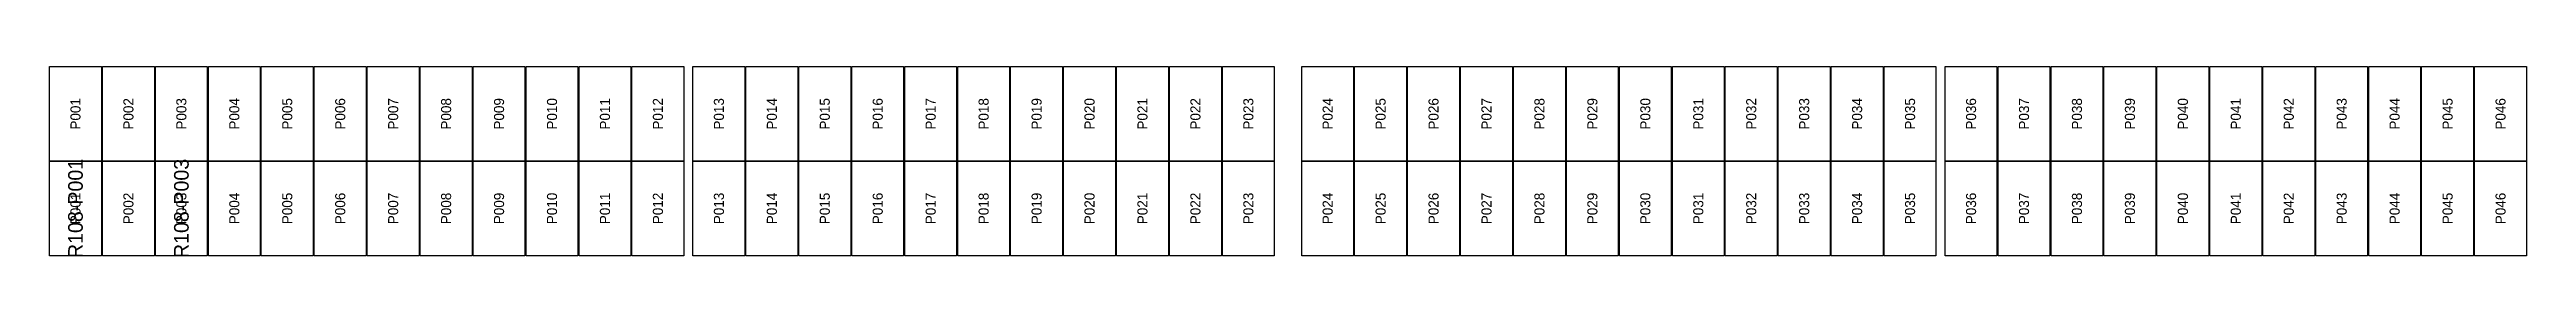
# Model space of a CAD drawing. Extents: x 296295 to 296770, y 651564 to 652121.
# Drawn here: x 296565.2 to 296619.4, y 651686 to 651690.1 of the extents above; entities that cross this region are included whole.
import ezdxf
from ezdxf.enums import TextEntityAlignment as Align

# ---------------------------------------------------------------- set-up
doc = ezdxf.new("R2010")
doc.units = 0

msp = doc.modelspace()

# ---------------------------------------------------------------- texts
at = {"layer": 'DEFECT_LABELS'}
for s, p in [('R108-P001', (296565.805, 651687.038)), ('R108-P003', (296568.121, 651687.038))]:
    msp.add_text(s, height=0.32, rotation=90, dxfattribs=at).set_placement(p, align=Align.MIDDLE_CENTER)
at = {"layer": 'PANEL_POSITION'}
for s, p in [('P001', (296565.805, 651689.101)), ('P002', (296566.963, 651689.101)), ('P003', (296568.121, 651689.101)), ('P004', (296569.279, 651689.101)), ('P005', (296570.437, 651689.101)), ('P006', (296571.595, 651689.101)), ('P007', (296572.753, 651689.101)), ('P008', (296573.911, 651689.101)), ('P009', (296575.069, 651689.101)), ('P010', (296576.227, 651689.101)), ('P011', (296577.385, 651689.101)), ('P012', (296578.543, 651689.101)), ('P013', (296579.877, 651689.101)), ('P014', (296581.035, 651689.101)), ('P015', (296582.193, 651689.101)), ('P016', (296583.351, 651689.101)), ('P017', (296584.509, 651689.101)), ('P018', (296585.667, 651689.101)), ('P019', (296586.825, 651689.101)), ('P020', (296587.983, 651689.101)), ('P021', (296589.141, 651689.101)), ('P022', (296590.299, 651689.101)), ('P023', (296591.457, 651689.101)), ('P024', (296593.191, 651689.101)), ('P025', (296594.349, 651689.101)), ('P026', (296595.507, 651689.101)), ('P027', (296596.665, 651689.101)), ('P028', (296597.823, 651689.101)), ('P029', (296598.981, 651689.101)), ('P030', (296600.139, 651689.101)), ('P031', (296601.297, 651689.101)), ('P032', (296602.455, 651689.101)), ('P033', (296603.613, 651689.101)), ('P034', (296604.771, 651689.101)), ('P035', (296605.929, 651689.101)), ('P036', (296607.263, 651689.101)), ('P037', (296608.421, 651689.101)), ('P038', (296609.579, 651689.101)), ('P039', (296610.737, 651689.101)), ('P040', (296611.895, 651689.101)), ('P041', (296613.053, 651689.101)), ('P042', (296614.211, 651689.101)), ('P043', (296615.369, 651689.101)), ('P044', (296616.527, 651689.101)), ('P045', (296617.685, 651689.101)), ('P046', (296618.843, 651689.101)), ('P001', (296565.805, 651687.038)), ('P002', (296566.963, 651687.038)), ('P003', (296568.121, 651687.038)), ('P004', (296569.279, 651687.038)), ('P005', (296570.437, 651687.038)), ('P006', (296571.595, 651687.038)), ('P007', (296572.753, 651687.038)), ('P008', (296573.911, 651687.038)), ('P009', (296575.069, 651687.038)), ('P010', (296576.227, 651687.038)), ('P011', (296577.385, 651687.038)), ('P012', (296578.543, 651687.038)), ('P013', (296579.877, 651687.038)), ('P014', (296581.035, 651687.038)), ('P015', (296582.193, 651687.038)), ('P016', (296583.351, 651687.038)), ('P017', (296584.509, 651687.038)), ('P018', (296585.667, 651687.038)), ('P019', (296586.825, 651687.038)), ('P020', (296587.983, 651687.038)), ('P021', (296589.141, 651687.038)), ('P022', (296590.299, 651687.038)), ('P023', (296591.457, 651687.038)), ('P024', (296593.191, 651687.038)), ('P025', (296594.349, 651687.038)), ('P026', (296595.507, 651687.038)), ('P027', (296596.665, 651687.038)), ('P028', (296597.823, 651687.038)), ('P029', (296598.981, 651687.038)), ('P030', (296600.139, 651687.038)), ('P031', (296601.297, 651687.038)), ('P032', (296602.455, 651687.038)), ('P033', (296603.613, 651687.038)), ('P034', (296604.771, 651687.038)), ('P035', (296605.929, 651687.038)), ('P036', (296607.263, 651687.038)), ('P037', (296608.421, 651687.038)), ('P038', (296609.579, 651687.038)), ('P039', (296610.737, 651687.038)), ('P040', (296611.895, 651687.038)), ('P041', (296613.053, 651687.038)), ('P042', (296614.211, 651687.038)), ('P043', (296615.369, 651687.038)), ('P044', (296616.527, 651687.038)), ('P045', (296617.685, 651687.038)), ('P046', (296618.843, 651687.038))]:
    msp.add_text(s, height=0.22, rotation=90, dxfattribs=at).set_placement(p, align=Align.MIDDLE_CENTER)

# ---------------------------------------------------------------- linework, layer by layer
at = {"layer": 'DEFECTIVE_PANELS'}
for points in [[(296565.238, 651688.07), (296566.372, 651688.07), (296566.372, 651686.007), (296565.238, 651686.007)], [(296567.554, 651688.07), (296568.688, 651688.07), (296568.688, 651686.007), (296567.554, 651686.007)]]:
    msp.add_lwpolyline(points, close=True, dxfattribs=at)
at = {"layer": 'PANELS_MASTER'}
for points in [[(296565.238, 651690.133), (296566.372, 651690.133), (296566.372, 651688.07), (296565.238, 651688.07)], [(296566.396, 651690.133), (296567.53, 651690.133), (296567.53, 651688.07), (296566.396, 651688.07)], [(296567.554, 651690.133), (296568.688, 651690.133), (296568.688, 651688.07), (296567.554, 651688.07)], [(296568.712, 651690.133), (296569.846, 651690.133), (296569.846, 651688.07), (296568.712, 651688.07)], [(296569.87, 651690.133), (296571.004, 651690.133), (296571.004, 651688.07), (296569.87, 651688.07)], [(296571.028, 651690.133), (296572.162, 651690.133), (296572.162, 651688.07), (296571.028, 651688.07)], [(296572.186, 651690.133), (296573.32, 651690.133), (296573.32, 651688.07), (296572.186, 651688.07)], [(296573.344, 651690.133), (296574.478, 651690.133), (296574.478, 651688.07), (296573.344, 651688.07)], [(296574.502, 651690.133), (296575.636, 651690.133), (296575.636, 651688.07), (296574.502, 651688.07)], [(296575.66, 651690.133), (296576.794, 651690.133), (296576.794, 651688.07), (296575.66, 651688.07)], [(296576.818, 651690.133), (296577.952, 651690.133), (296577.952, 651688.07), (296576.818, 651688.07)], [(296577.976, 651690.133), (296579.11, 651690.133), (296579.11, 651688.07), (296577.976, 651688.07)], [(296579.31, 651690.133), (296580.444, 651690.133), (296580.444, 651688.07), (296579.31, 651688.07)], [(296580.468, 651690.133), (296581.602, 651690.133), (296581.602, 651688.07), (296580.468, 651688.07)], [(296581.626, 651690.133), (296582.76, 651690.133), (296582.76, 651688.07), (296581.626, 651688.07)], [(296582.784, 651690.133), (296583.918, 651690.133), (296583.918, 651688.07), (296582.784, 651688.07)], [(296583.942, 651690.133), (296585.076, 651690.133), (296585.076, 651688.07), (296583.942, 651688.07)], [(296585.1, 651690.133), (296586.234, 651690.133), (296586.234, 651688.07), (296585.1, 651688.07)], [(296586.258, 651690.133), (296587.392, 651690.133), (296587.392, 651688.07), (296586.258, 651688.07)], [(296587.416, 651690.133), (296588.55, 651690.133), (296588.55, 651688.07), (296587.416, 651688.07)], [(296588.574, 651690.133), (296589.708, 651690.133), (296589.708, 651688.07), (296588.574, 651688.07)], [(296589.732, 651690.133), (296590.866, 651690.133), (296590.866, 651688.07), (296589.732, 651688.07)], [(296590.89, 651690.133), (296592.024, 651690.133), (296592.024, 651688.07), (296590.89, 651688.07)], [(296592.624, 651690.133), (296593.758, 651690.133), (296593.758, 651688.07), (296592.624, 651688.07)], [(296593.782, 651690.133), (296594.916, 651690.133), (296594.916, 651688.07), (296593.782, 651688.07)], [(296594.94, 651690.133), (296596.074, 651690.133), (296596.074, 651688.07), (296594.94, 651688.07)], [(296596.098, 651690.133), (296597.232, 651690.133), (296597.232, 651688.07), (296596.098, 651688.07)], [(296597.256, 651690.133), (296598.39, 651690.133), (296598.39, 651688.07), (296597.256, 651688.07)], [(296598.414, 651690.133), (296599.548, 651690.133), (296599.548, 651688.07), (296598.414, 651688.07)], [(296599.572, 651690.133), (296600.706, 651690.133), (296600.706, 651688.07), (296599.572, 651688.07)], [(296600.73, 651690.133), (296601.864, 651690.133), (296601.864, 651688.07), (296600.73, 651688.07)], [(296601.888, 651690.133), (296603.022, 651690.133), (296603.022, 651688.07), (296601.888, 651688.07)], [(296603.046, 651690.133), (296604.18, 651690.133), (296604.18, 651688.07), (296603.046, 651688.07)], [(296604.204, 651690.133), (296605.338, 651690.133), (296605.338, 651688.07), (296604.204, 651688.07)], [(296605.362, 651690.133), (296606.496, 651690.133), (296606.496, 651688.07), (296605.362, 651688.07)], [(296606.696, 651690.133), (296607.83, 651690.133), (296607.83, 651688.07), (296606.696, 651688.07)], [(296607.854, 651690.133), (296608.988, 651690.133), (296608.988, 651688.07), (296607.854, 651688.07)], [(296609.012, 651690.133), (296610.146, 651690.133), (296610.146, 651688.07), (296609.012, 651688.07)], [(296610.17, 651690.133), (296611.304, 651690.133), (296611.304, 651688.07), (296610.17, 651688.07)], [(296611.328, 651690.133), (296612.462, 651690.133), (296612.462, 651688.07), (296611.328, 651688.07)], [(296612.486, 651690.133), (296613.62, 651690.133), (296613.62, 651688.07), (296612.486, 651688.07)], [(296613.644, 651690.133), (296614.778, 651690.133), (296614.778, 651688.07), (296613.644, 651688.07)], [(296614.802, 651690.133), (296615.936, 651690.133), (296615.936, 651688.07), (296614.802, 651688.07)], [(296615.96, 651690.133), (296617.094, 651690.133), (296617.094, 651688.07), (296615.96, 651688.07)], [(296617.118, 651690.133), (296618.252, 651690.133), (296618.252, 651688.07), (296617.118, 651688.07)], [(296618.276, 651690.133), (296619.41, 651690.133), (296619.41, 651688.07), (296618.276, 651688.07)], [(296566.396, 651688.07), (296567.53, 651688.07), (296567.53, 651686.007), (296566.396, 651686.007)], [(296568.712, 651688.07), (296569.846, 651688.07), (296569.846, 651686.007), (296568.712, 651686.007)], [(296569.87, 651688.07), (296571.004, 651688.07), (296571.004, 651686.007), (296569.87, 651686.007)], [(296571.028, 651688.07), (296572.162, 651688.07), (296572.162, 651686.007), (296571.028, 651686.007)], [(296572.186, 651688.07), (296573.32, 651688.07), (296573.32, 651686.007), (296572.186, 651686.007)], [(296573.344, 651688.07), (296574.478, 651688.07), (296574.478, 651686.007), (296573.344, 651686.007)], [(296574.502, 651688.07), (296575.636, 651688.07), (296575.636, 651686.007), (296574.502, 651686.007)], [(296575.66, 651688.07), (296576.794, 651688.07), (296576.794, 651686.007), (296575.66, 651686.007)], [(296576.818, 651688.07), (296577.952, 651688.07), (296577.952, 651686.007), (296576.818, 651686.007)], [(296577.976, 651688.07), (296579.11, 651688.07), (296579.11, 651686.007), (296577.976, 651686.007)], [(296579.31, 651688.07), (296580.444, 651688.07), (296580.444, 651686.007), (296579.31, 651686.007)], [(296580.468, 651688.07), (296581.602, 651688.07), (296581.602, 651686.007), (296580.468, 651686.007)], [(296581.626, 651688.07), (296582.76, 651688.07), (296582.76, 651686.007), (296581.626, 651686.007)], [(296582.784, 651688.07), (296583.918, 651688.07), (296583.918, 651686.007), (296582.784, 651686.007)], [(296583.942, 651688.07), (296585.076, 651688.07), (296585.076, 651686.007), (296583.942, 651686.007)], [(296585.1, 651688.07), (296586.234, 651688.07), (296586.234, 651686.007), (296585.1, 651686.007)], [(296586.258, 651688.07), (296587.392, 651688.07), (296587.392, 651686.007), (296586.258, 651686.007)], [(296587.416, 651688.07), (296588.55, 651688.07), (296588.55, 651686.007), (296587.416, 651686.007)], [(296588.574, 651688.07), (296589.708, 651688.07), (296589.708, 651686.007), (296588.574, 651686.007)], [(296589.732, 651688.07), (296590.866, 651688.07), (296590.866, 651686.007), (296589.732, 651686.007)], [(296590.89, 651688.07), (296592.024, 651688.07), (296592.024, 651686.007), (296590.89, 651686.007)], [(296592.624, 651688.07), (296593.758, 651688.07), (296593.758, 651686.007), (296592.624, 651686.007)], [(296593.782, 651688.07), (296594.916, 651688.07), (296594.916, 651686.007), (296593.782, 651686.007)], [(296594.94, 651688.07), (296596.074, 651688.07), (296596.074, 651686.007), (296594.94, 651686.007)], [(296596.098, 651688.07), (296597.232, 651688.07), (296597.232, 651686.007), (296596.098, 651686.007)], [(296597.256, 651688.07), (296598.39, 651688.07), (296598.39, 651686.007), (296597.256, 651686.007)], [(296598.414, 651688.07), (296599.548, 651688.07), (296599.548, 651686.007), (296598.414, 651686.007)], [(296599.572, 651688.07), (296600.706, 651688.07), (296600.706, 651686.007), (296599.572, 651686.007)], [(296600.73, 651688.07), (296601.864, 651688.07), (296601.864, 651686.007), (296600.73, 651686.007)], [(296601.888, 651688.07), (296603.022, 651688.07), (296603.022, 651686.007), (296601.888, 651686.007)], [(296603.046, 651688.07), (296604.18, 651688.07), (296604.18, 651686.007), (296603.046, 651686.007)], [(296604.204, 651688.07), (296605.338, 651688.07), (296605.338, 651686.007), (296604.204, 651686.007)], [(296605.362, 651688.07), (296606.496, 651688.07), (296606.496, 651686.007), (296605.362, 651686.007)], [(296606.696, 651688.07), (296607.83, 651688.07), (296607.83, 651686.007), (296606.696, 651686.007)], [(296607.854, 651688.07), (296608.988, 651688.07), (296608.988, 651686.007), (296607.854, 651686.007)], [(296609.012, 651688.07), (296610.146, 651688.07), (296610.146, 651686.007), (296609.012, 651686.007)], [(296610.17, 651688.07), (296611.304, 651688.07), (296611.304, 651686.007), (296610.17, 651686.007)], [(296611.328, 651688.07), (296612.462, 651688.07), (296612.462, 651686.007), (296611.328, 651686.007)], [(296612.486, 651688.07), (296613.62, 651688.07), (296613.62, 651686.007), (296612.486, 651686.007)], [(296613.644, 651688.07), (296614.778, 651688.07), (296614.778, 651686.007), (296613.644, 651686.007)], [(296614.802, 651688.07), (296615.936, 651688.07), (296615.936, 651686.007), (296614.802, 651686.007)], [(296615.96, 651688.07), (296617.094, 651688.07), (296617.094, 651686.007), (296615.96, 651686.007)], [(296617.118, 651688.07), (296618.252, 651688.07), (296618.252, 651686.007), (296617.118, 651686.007)], [(296618.276, 651688.07), (296619.41, 651688.07), (296619.41, 651686.007), (296618.276, 651686.007)]]:
    msp.add_lwpolyline(points, close=True, dxfattribs=at)

msp.set_redraw_order([(e.dxf.handle, doc.entitydb.next_handle()) for e in msp.query("TEXT MTEXT ATTDEF DIMENSION ARC_DIMENSION")])  # texts and dimensions are drawn at this point

doc.saveas('drawing.dxf')
